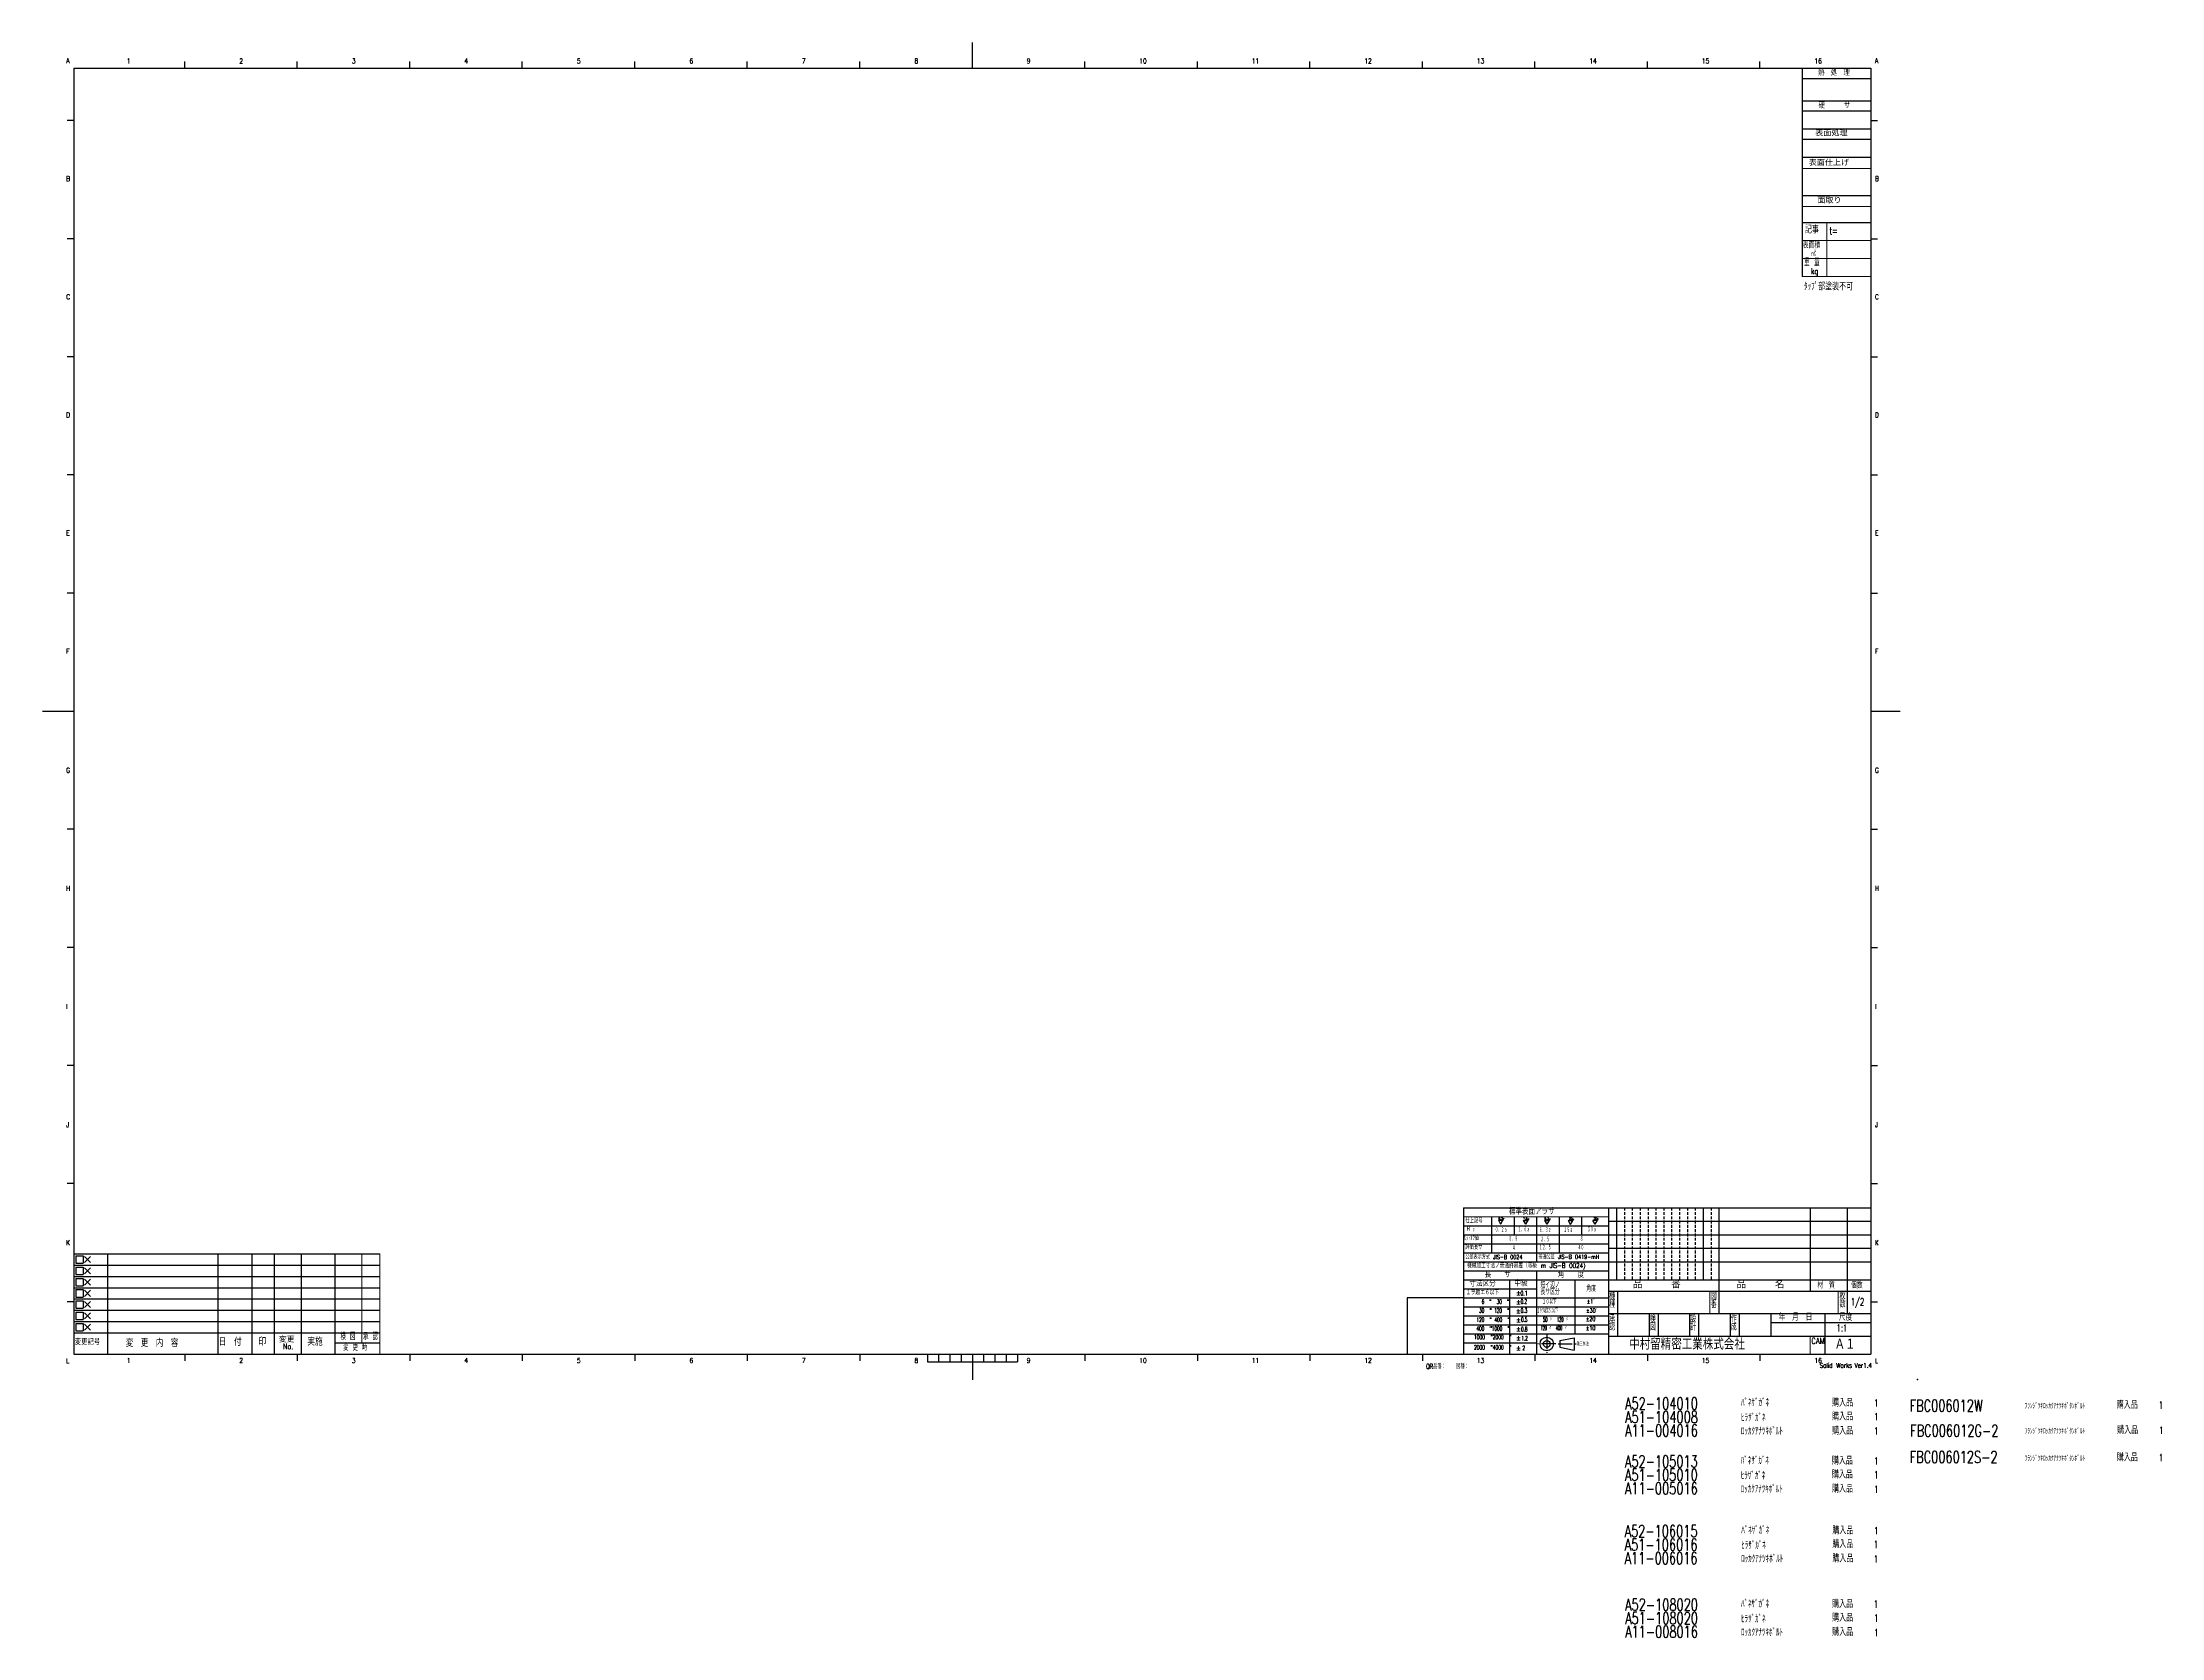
# Model space of a CAD drawing. Header units: millimetres. Extents: x 8 to 949, y -115 to 594.
import ezdxf

# ---------------------------------------------------------------- set-up
doc = ezdxf.new("R2010")
doc.units = ezdxf.units.MM
doc.header["$PDSIZE"] = -1
doc.linetypes.add('CENTER', pattern=[10.16, 6.35, -1.27, 1.27, -1.27])
doc.linetypes.add('HIDDEN', pattern=[1.905, 1.27, -0.635])
doc.layers.add('SLD-0', color=7, linetype='Continuous')
doc.styles.add('SLDTEXTSTYLE0', font='TXT', dxfattribs={"width": 0.847059, "bigfont": 'bigfont'})
doc.styles.add('SLDTEXTSTYLE1', font='TXT', dxfattribs={"width": 0.630331, "bigfont": 'bigfont'})
doc.styles.add('SLDTEXTSTYLE10', font='TXT', dxfattribs={"width": 0.720037, "bigfont": 'bigfont'})
doc.styles.add('SLDTEXTSTYLE11', font='TXT', dxfattribs={"width": 0.849265, "bigfont": 'bigfont'})
doc.styles.add('SLDTEXTSTYLE12', font='TXT', dxfattribs={"width": 1.05042, "bigfont": 'bigfont'})
doc.styles.add('SLDTEXTSTYLE13', font='TXT', dxfattribs={"width": 0.882353, "bigfont": 'bigfont'})
doc.styles.add('SLDTEXTSTYLE14', font='TXT', dxfattribs={"width": 0.463235, "bigfont": 'bigfont'})
doc.styles.add('SLDTEXTSTYLE15', font='TXT', dxfattribs={"width": 0.741755, "bigfont": 'bigfont'})
doc.styles.add('SLDTEXTSTYLE16', font='TXT', dxfattribs={"width": 0.626671, "bigfont": 'bigfont'})
doc.styles.add('SLDTEXTSTYLE17', font='TXT', dxfattribs={"width": 0.36419, "bigfont": 'bigfont'})
doc.styles.add('SLDTEXTSTYLE18', font='TXT', dxfattribs={"width": 0.457806, "bigfont": 'bigfont'})
doc.styles.add('SLDTEXTSTYLE19', font='TXT', dxfattribs={"width": 0.433696, "bigfont": 'bigfont'})
doc.styles.add('SLDTEXTSTYLE2', font='TXT', dxfattribs={"width": 0.7, "bigfont": 'bigfont'})
doc.styles.add('SLDTEXTSTYLE20', font='TXT', dxfattribs={"width": 0.750094, "bigfont": 'bigfont'})
doc.styles.add('SLDTEXTSTYLE21', font='TXT', dxfattribs={"width": 0.561497, "bigfont": 'bigfont'})
doc.styles.add('SLDTEXTSTYLE22', font='TXT', dxfattribs={"width": 0.55408, "bigfont": 'bigfont'})
doc.styles.add('SLDTEXTSTYLE23', font='TXT', dxfattribs={"width": 0.609626, "bigfont": 'bigfont'})
doc.styles.add('SLDTEXTSTYLE24', font='TXT', dxfattribs={"width": 0.619022, "bigfont": 'bigfont'})
doc.styles.add('SLDTEXTSTYLE25', font='TXT', dxfattribs={"width": 0.834225, "bigfont": 'bigfont'})
doc.styles.add('SLDTEXTSTYLE26', font='TXT', dxfattribs={"width": 0.847083, "bigfont": 'bigfont'})
doc.styles.add('SLDTEXTSTYLE27', font='TXT', dxfattribs={"width": 0.60375, "bigfont": 'bigfont'})
doc.styles.add('SLDTEXTSTYLE28', font='TXT', dxfattribs={"width": 0.535507, "bigfont": 'bigfont'})
doc.styles.add('SLDTEXTSTYLE29', font='TXT', dxfattribs={"width": 0.545567, "bigfont": 'bigfont'})
doc.styles.add('SLDTEXTSTYLE3', font='TXT', dxfattribs={"width": 0.475164, "bigfont": 'bigfont'})
doc.styles.add('SLDTEXTSTYLE30', font='TXT', dxfattribs={"width": 0.548071, "bigfont": 'bigfont'})
doc.styles.add('SLDTEXTSTYLE31', font='TXT', dxfattribs={"width": 0.578115, "bigfont": 'bigfont'})
doc.styles.add('SLDTEXTSTYLE32', font='TXT', dxfattribs={"width": 0.57834, "bigfont": 'bigfont'})
doc.styles.add('SLDTEXTSTYLE33', font='TXT', dxfattribs={"width": 0.75, "bigfont": 'bigfont'})
doc.styles.add('SLDTEXTSTYLE34', font='TXT', dxfattribs={"width": 0.760355, "bigfont": 'bigfont'})
doc.styles.add('SLDTEXTSTYLE35', font='TXT', dxfattribs={"width": 0.557533, "bigfont": 'bigfont'})
doc.styles.add('SLDTEXTSTYLE36', font='TXT', dxfattribs={"width": 0.563926, "bigfont": 'bigfont'})
doc.styles.add('SLDTEXTSTYLE37', font='TXT', dxfattribs={"width": 0.712523, "bigfont": 'bigfont'})
doc.styles.add('SLDTEXTSTYLE38', font='TXT', dxfattribs={"width": 0.802139, "bigfont": 'bigfont'})
doc.styles.add('SLDTEXTSTYLE39', font='TXT', dxfattribs={"width": 0.792094, "bigfont": 'bigfont'})
doc.styles.add('SLDTEXTSTYLE4', font='TXT', dxfattribs={"width": 0.681818, "bigfont": 'bigfont'})
doc.styles.add('SLDTEXTSTYLE40', font='TXT', dxfattribs={"width": 0.75242, "bigfont": 'bigfont'})
doc.styles.add('SLDTEXTSTYLE41', font='TXT', dxfattribs={"width": 0.744485, "bigfont": 'bigfont'})
doc.styles.add('SLDTEXTSTYLE42', font='TXT', dxfattribs={"width": 0.988235, "bigfont": 'bigfont'})
doc.styles.add('SLDTEXTSTYLE43', font='TXT', dxfattribs={"width": 0.806723, "bigfont": 'bigfont'})
doc.styles.add('SLDTEXTSTYLE44', font='TXT', dxfattribs={"width": 1.026738, "bigfont": 'bigfont'})
doc.styles.add('SLDTEXTSTYLE45', font='TXT', dxfattribs={"width": 0.570049, "bigfont": 'bigfont'})
doc.styles.add('SLDTEXTSTYLE46', font='TXT', dxfattribs={"width": 0.645455, "bigfont": 'bigfont'})
doc.styles.add('SLDTEXTSTYLE5', font='TXT', dxfattribs={"width": 0.475067, "bigfont": 'bigfont'})
doc.styles.add('SLDTEXTSTYLE6', font='TXT', dxfattribs={"width": 0.543411, "bigfont": 'bigfont'})
doc.styles.add('SLDTEXTSTYLE7', font='TXT', dxfattribs={"width": 0.710547, "bigfont": 'bigfont'})
doc.styles.add('SLDTEXTSTYLE8', font='TXT', dxfattribs={"width": 0.703131, "bigfont": 'bigfont'})
doc.styles.add('SLDTEXTSTYLE9', font='TXT', dxfattribs={"width": 0.750094, "bigfont": 'bigfont'})

# ---------------------------------------------------------------- blocks, each defined once
blk = doc.blocks.new('SW_NOTE_0')
at = {"layer": 'SLD-0', "color": 0, "char_height": 3, "attachment_point": 1, "style": 'SLDTEXTSTYLE1'}
for s, insert in [('枚', (0, 3.87)), ('数', (0, 0.27))]:
    blk.add_mtext(s, dxfattribs=dict(at, insert=insert))
blk = doc.blocks.new('SW_NOTE_1')
at = {"layer": 'SLD-0', "color": 0, "char_height": 3, "attachment_point": 1, "style": 'SLDTEXTSTYLE1'}
for s, insert in [('作', (0, 3.87)), ('成', (0, 0.27))]:
    blk.add_mtext(s, dxfattribs=dict(at, insert=insert))
blk = doc.blocks.new('SW_NOTE_2')
at = {"layer": 'SLD-0', "color": 0, "char_height": 3, "attachment_point": 1, "style": 'SLDTEXTSTYLE1'}
for s, insert in [('設', (0, 3.87)), ('計', (0, 0.27))]:
    blk.add_mtext(s, dxfattribs=dict(at, insert=insert))
blk = doc.blocks.new('SW_NOTE_3')
at = {"layer": 'SLD-0', "color": 0, "char_height": 3, "attachment_point": 1, "style": 'SLDTEXTSTYLE1'}
for s, insert in [('検', (0, 3.87)), ('図', (0, 0.27))]:
    blk.add_mtext(s, dxfattribs=dict(at, insert=insert))
blk = doc.blocks.new('SW_NOTE_4')
at = {"layer": 'SLD-0', "color": 0, "char_height": 3, "attachment_point": 1, "style": 'SLDTEXTSTYLE1'}
for s, insert in [('承', (0, 3.87)), ('認', (0, 0.27))]:
    blk.add_mtext(s, dxfattribs=dict(at, insert=insert))
blk = doc.blocks.new('SW_NOTE_5')
at = {"layer": 'SLD-0', "color": 0, "char_height": 3, "attachment_point": 1, "style": 'SLDTEXTSTYLE1'}
for s, insert in [('機', (0, 3.87)), ('種', (0, 0.27))]:
    blk.add_mtext(s, dxfattribs=dict(at, insert=insert))
blk = doc.blocks.new('SW_NOTE_6')
at = {"layer": 'SLD-0', "color": 0, "char_height": 3, "attachment_point": 1, "style": 'SLDTEXTSTYLE1'}
for s, insert in [('番', (0, 0.27)), ('図', (0, 3.87))]:
    blk.add_mtext(s, dxfattribs=dict(at, insert=insert))
blk = doc.blocks.new('SW_NOTE_7')
at = {"layer": 'SLD-0', "color": 0, "char_height": 2.5, "attachment_point": 1, "style": 'SLDTEXTSTYLE23'}
for s, insert in [('短イ辺ノ', (0, 3.22)), ('長サ区分', (0, 0.22))]:
    blk.add_mtext(s, dxfattribs=dict(at, insert=insert))
blk = doc.blocks.new('ﾌﾞﾛｯｸ1')
at = {"layer": 'SLD-0', "color": 7}
for name, p in [('SW_NOTE_7', (33.91, 37.78)), ('SW_NOTE_5', (64.48, 32.49)), ('SW_NOTE_6', (109.57, 32.4)), ('SW_NOTE_0', (166.8, 32.57)), ('SW_NOTE_4', (64.48, 22.33)), ('SW_NOTE_3', (82.48, 22.33)), ('SW_NOTE_2', (100.48, 22.33)), ('SW_NOTE_1', (118.48, 22.33))]:
    blk.add_blockref(name, p, dxfattribs=at)
at = {"layer": 'SLD-0', "attachment_point": 1}
for s, insert, char_height, style in [('仕上記号', (0.56, 69.32), 2, 'SLDTEXTSTYLE4'), ('0.2', (15.25, 69.84), 1.058, 'SLDTEXTSTYLE2'), ('標準表面アラサ', (19.86, 73.88), 2.8, 'SLDTEXTSTYLE15'), ('1.6', (26.18, 69.91), 1.058, 'SLDTEXTSTYLE2'), ('6.3', (35.66, 69.93), 1.058, 'SLDTEXTSTYLE2'), ('25', (46.61, 69.9), 1.058, 'SLDTEXTSTYLE2'), ('50', (57.63, 69.96), 1.058, 'SLDTEXTSTYLE2'), ('ｶｯﾄｵﾌ値', (-0.1, 61.63), 2, 'SLDTEXTSTYLE4'), ('評価長サ', (0.5, 57.61), 2, 'SLDTEXTSTYLE4'), ('Ｒ', (0.7, 65.69), 2, 'SLDTEXTSTYLE13'), ('ａ', (3.62, 65.42), 2, 'SLDTEXTSTYLE14'), ('０．２ａ', (13.74, 65.34), 2, 'SLDTEXTSTYLE5'), ('０．８', (19.83, 61.3), 2, 'SLDTEXTSTYLE3'), ('４', (21.34, 57.21), 2, 'SLDTEXTSTYLE3'), ('１．６ａ', (23.88, 65.45), 2, 'SLDTEXTSTYLE5'), ('６．３ａ', (33.37, 65.25), 2, 'SLDTEXTSTYLE5'), ('１２．５', (33.36, 57.44), 2, 'SLDTEXTSTYLE3'), ('２．５', (33.92, 61.04), 2, 'SLDTEXTSTYLE3'), ('２５ａ', (44.3, 65.21), 2, 'SLDTEXTSTYLE5'), ('４０', (50.55, 57.39), 2, 'SLDTEXTSTYLE3'), ('８', (51.52, 61.36), 2, 'SLDTEXTSTYLE3'), ('５０ａ', (54.77, 65.46), 2, 'SLDTEXTSTYLE5'), ('K', (182.56, 59.69), 2.2, 'SLDTEXTSTYLE9'), ('公差表示方式 JIS-B 0024', (0.57, 53.18), 1.8521, 'SLDTEXTSTYLE2'), ('機械加工寸法ノ普通許容差（等級 m JIS-B 0024)', (1.29, 49.49), 2.1167, 'SLDTEXTSTYLE2'), ('普通公差 JIS-B 0419-mH', (32.98, 53.24), 1.8521, 'SLDTEXTSTYLE2'), ('１ヲ越エ６以下', (0.82, 37.47), 2, 'SLDTEXTSTYLE33'), ('寸法区分', (2.35, 41.65), 2.5, 'SLDTEXTSTYLE25'), ('長\u3000\u3000サ', (9.1, 45.62), 2.5, 'SLDTEXTSTYLE25'), ('中級', (22.3, 41.78), 2.5, 'SLDTEXTSTYLE26'), ('角\u3000\u3000度', (41.6, 45.62), 2.5, 'SLDTEXTSTYLE25'), ('角度', (54.29, 39.43), 2.5, 'SLDTEXTSTYLE24'), ('品\u3000\u3000\u3000番', (74.96, 41.41), 3, 'SLDTEXTSTYLE12'), ('品\u3000\u3000\u3000名', (121.07, 41.41), 3, 'SLDTEXTSTYLE12'), ('30  " 120  "', (6.62, 29.48), 2, 'SLDTEXTSTYLE29'), ('6  "  30  "', (7.8, 33.39), 2, 'SLDTEXTSTYLE28'), ('+', (23.05, 29.4), 2, 'SLDTEXTSTYLE20'), ('+', (23.17, 37.4), 2, 'SLDTEXTSTYLE20'), ('-', (23.17, 36.47), 2, 'SLDTEXTSTYLE20'), ('+', (23.17, 33.4), 2, 'SLDTEXTSTYLE20'), ('-', (23.17, 32.47), 2, 'SLDTEXTSTYLE20'), ('0.1', (25.04, 37.15), 2, 'SLDTEXTSTYLE27'), ('0.2', (25.11, 33.47), 2, 'SLDTEXTSTYLE6'), ('0.3', (25.18, 29.47), 2, 'SLDTEXTSTYLE6'), ('１０ヲ越エ５０以下', (32.47, 29.37), 2, 'SLDTEXTSTYLE17'), ('１０以下', (34.72, 33.37), 2, 'SLDTEXTSTYLE21'), ('±30′', (54.22, 29.38), 1.852, 'SLDTEXTSTYLE2'), ('±1゜', (54.51, 33.43), 1.852, 'SLDTEXTSTYLE2'), ('400  "1000  "', (5.49, 21.48), 2, 'SLDTEXTSTYLE22'), ('120  " 400  "', (5.49, 25.38), 2, 'SLDTEXTSTYLE30'), ('-', (23.17, 28.47), 2, 'SLDTEXTSTYLE20'), ('+', (23.17, 25.4), 2, 'SLDTEXTSTYLE20'), ('-', (23.17, 24.47), 2, 'SLDTEXTSTYLE20'), ('+', (23.17, 21.4), 2, 'SLDTEXTSTYLE20'), ('-', (23.17, 20.47), 2, 'SLDTEXTSTYLE20'), ('0.5', (25.27, 25.46), 2, 'SLDTEXTSTYLE6'), ('0.8', (25.27, 21.14), 2, 'SLDTEXTSTYLE6'), ('120 〃  400 〃', (34.03, 21.69), 2, 'SLDTEXTSTYLE19'), ('50 〃  120 〃', (35.09, 25.47), 2, 'SLDTEXTSTYLE18'), ('±20′', (54.13, 25.63), 1.852, 'SLDTEXTSTYLE2'), ('±10′', (54.13, 21.58), 1.852, 'SLDTEXTSTYLE2'), ('年\u3000月\u3000日', (139.8, 27.01), 3, 'SLDTEXTSTYLE7'), ('尺度', (166.56, 26.99), 3, 'SLDTEXTSTYLE7'), ('2000  "4000  "', (4.37, 13.09), 2, 'SLDTEXTSTYLE32'), ('1000  "2000  "', (4.37, 17.65), 2, 'SLDTEXTSTYLE31'), ('+', (23.17, 17.4), 2, 'SLDTEXTSTYLE20'), ('-', (23.17, 16.47), 2, 'SLDTEXTSTYLE20'), ('+', (23.17, 12.9), 2, 'SLDTEXTSTYLE20'), ('-', (23.17, 11.97), 2, 'SLDTEXTSTYLE20'), ('1.2', (25.43, 17.13), 2, 'SLDTEXTSTYLE6'), ('2', (25.91, 12.81), 2, 'SLDTEXTSTYLE6'), ('第三角法', (49.92, 14.38), 1.587, 'SLDTEXTSTYLE16'), ('中村留精密工業株式会社', (73.34, 16.05), 5, 'SLDTEXTSTYLE11'), ('Ａ１', (164.6, 16.05), 5, 'SLDTEXTSTYLE0'), ('13', (5.62, 7.34), 2.2, 'SLDTEXTSTYLE10'), ('14', (55.62, 7.34), 2.2, 'SLDTEXTSTYLE10'), ('15', (105.62, 7.34), 2.2, 'SLDTEXTSTYLE10'), ('16', (155.62, 7.34), 2.2, 'SLDTEXTSTYLE10'), ('Solid Works', (157.96, 5.12), 2.1167, 'SLDTEXTSTYLE8'), ('L', (182.56, 7.19), 2.2, 'SLDTEXTSTYLE9')]:
    blk.add_mtext(s, dxfattribs=dict(at, insert=insert, char_height=char_height, style=style))
at = {"layer": 'SLD-0', "color": 7, "char_height": 2.646, "attachment_point": 1, "style": 'SLDTEXTSTYLE2'}
for s, insert in [('材\u3000質', (156.96, 40.95)), ('個数', (171.88, 40.95))]:
    blk.add_mtext(s, dxfattribs=dict(at, insert=insert))
blk = doc.blocks.new('ﾌﾞﾛｯｸ2')
at = {"layer": 'SLD-0', "attachment_point": 1}
for s, insert, char_height, style in [('K', (-0.03, 55.22), 2.2, 'SLDTEXTSTYLE9'), ('変更記号', (3.8, 11.25), 2.5, 'SLDTEXTSTYLE38'), ('変\u3000更\u3000内\u3000容', (26.45, 11.08), 3.2, 'SLDTEXTSTYLE41'), ('日\u3000付', (67.78, 11.54), 3.2, 'SLDTEXTSTYLE40'), ('印', (85.31, 11.62), 3.2, 'SLDTEXTSTYLE39'), ('変更', (94.48, 12.32), 2.5, 'SLDTEXTSTYLE42'), ('実施', (107.11, 11.65), 3.2, 'SLDTEXTSTYLE34'), ('検 図', (121.88, 13.9), 3, 'SLDTEXTSTYLE36'), ('変 更 時', (123.07, 9.16), 3, 'SLDTEXTSTYLE35'), ('承 認', (131.91, 13.9), 3, 'SLDTEXTSTYLE36'), ('L', (-0.03, 2.72), 2.2, 'SLDTEXTSTYLE9'), ('1', (26.92, 2.87), 2.2, 'SLDTEXTSTYLE9'), ('2', (76.92, 2.87), 2.2, 'SLDTEXTSTYLE9'), ('No.', (96.31, 9.27), 2.5, 'SLDTEXTSTYLE37'), ('3', (126.92, 2.87), 2.2, 'SLDTEXTSTYLE9'), ('4', (176.92, 2.87), 2.2, 'SLDTEXTSTYLE9')]:
    blk.add_mtext(s, dxfattribs=dict(at, insert=insert, char_height=char_height, style=style))
blk = doc.blocks.new('ﾌﾞﾛｯｸ3')
at = {"layer": 'SLD-0', "attachment_point": 1}
for s, insert, char_height, style in [('16', (5.26, 96.55), 2.2, 'SLDTEXTSTYLE10'), ('A', (32.2, 96.71), 2.2, 'SLDTEXTSTYLE9'), ('熱\u3000処\u3000理', (6.91, 91.45), 2.5, 'SLDTEXTSTYLE43'), ('硬\u3000\u3000\u3000サ', (7.11, 76.88), 2.5, 'SLDTEXTSTYLE43'), ('表面処理', (5.65, 64.58), 2.5, 'SLDTEXTSTYLE44'), ('表面仕上げ', (2.78, 51.4), 2.5, 'SLDTEXTSTYLE44'), ('B', (32.2, 44.21), 2.2, 'SLDTEXTSTYLE9'), ('面取り', (6.59, 34.64), 2.5, 'SLDTEXTSTYLE44'), ('記事', (1.07, 22.02), 3.175, 'SLDTEXTSTYLE2'), ('t=', (12.02, 21.53), 3.175, 'SLDTEXTSTYLE2'), ('表面積', (0.07, 14.88), 2.646, 'SLDTEXTSTYLE2'), ('㎡', (3.58, 10.85), 2.38, 'SLDTEXTSTYLE2'), ('重 量', (0.63, 7.44), 3.2, 'SLDTEXTSTYLE45'), ('kg', (3.73, 3.27), 2.646, 'SLDTEXTSTYLE2')]:
    blk.add_mtext(s, dxfattribs=dict(at, insert=insert, char_height=char_height, style=style))

msp = doc.modelspace()

# ---------------------------------------------------------------- linework, layer by layer
at = {"color": 7, "linetype": 'Continuous', "lineweight": 0}
for p, q in [((748.75, 39.25), (748.75, 29.25)), ((805.75, 39.25), (805.75, 29.25))]:
    msp.add_line(p, q, dxfattribs=at)
at = {"layer": 'SLD-0', "color": 7, "linetype": 'Continuous'}
for p, q in [((421, 582.75), (421, 594.25)), ((71, 582.75), (71, 585.75)), ((121, 582.75), (121, 585.75)), ((171, 582.75), (171, 585.75)), ((221, 582.75), (221, 585.75)), ((271, 582.75), (271, 585.75)), ((321, 582.75), (321, 585.75)), ((371, 582.75), (371, 585.75)), ((471, 582.75), (471, 585.75)), ((521, 582.75), (521, 585.75)), ((571, 582.75), (571, 585.75)), ((621, 582.75), (621, 585.75)), ((671, 582.75), (671, 585.75)), ((721, 582.75), (721, 585.75)), ((771, 582.75), (771, 585.75)), ((21.75, 582.75), (21.75, 11.25)), ((21.75, 582.75), (820.25, 582.75)), ((789.75, 582.65), (789.75, 490.25)), ((789.75, 578.25), (820.25, 578.25)), ((820.25, 582.75), (820.25, 11.25)), ((789.75, 568.25), (820.25, 568.25)), ((21.75, 559.5), (18.75, 559.5)), ((789.75, 563.75), (820.25, 563.75)), ((789.75, 555.75), (820.25, 555.75)), ((820.25, 559.5), (823.25, 559.5)), ((789.75, 551.25), (820.25, 551.25)), ((789.75, 543.25), (820.25, 543.25)), ((789.75, 526.25), (820.25, 526.25)), ((789.75, 514.25), (820.25, 514.25)), ((21.75, 507), (18.75, 507)), ((820.25, 507), (823.25, 507)), ((21.75, 454.5), (18.75, 454.5)), ((820.25, 454.5), (823.25, 454.5)), ((21.75, 402), (18.75, 402)), ((820.25, 402), (823.25, 402)), ((21.75, 349.5), (18.75, 349.5)), ((820.25, 349.5), (823.25, 349.5)), ((7.75, 297), (21.75, 297)), ((820.25, 297), (833.25, 297)), ((820.25, 283.15), (820.25, 11.35)), ((21.75, 244.5), (18.75, 244.5)), ((820.25, 244.5), (823.25, 244.5)), ((21.75, 192), (18.75, 192)), ((820.25, 192), (823.25, 192)), ((21.75, 139.5), (18.75, 139.5)), ((820.25, 139.5), (823.25, 139.5)), ((21.75, 87), (18.75, 87)), ((820.25, 87), (823.25, 87)), ((639.25, 76.25), (820.15, 76.25)), ((639.25, 76.25), (639.25, 11.25)), ((703.75, 76.25), (703.75, 11.25)), ((707.25, 76.25), (707.25, 44.25)), ((745.75, 76.25), (745.75, 44.25)), ((752.75, 76.25), (752.75, 29.25)), ((793.25, 76.25), (793.25, 39.25)), ((809.75, 76.25), (809.75, 29.25)), ((639.25, 68.25), (703.75, 68.25)), ((651.75, 72.25), (651.75, 56.25)), ((654.75, 70.75), (656.75, 70.75)), ((654.75, 70.75), (655.75, 69.02)), ((657.24, 71.6), (655.75, 69.02)), ((661.75, 72.25), (661.75, 64.25)), ((665.75, 70.65), (666.75, 68.92)), ((665.75, 70.65), (667.75, 70.65)), ((668.24, 71.5), (666.75, 68.92)), ((671.75, 72.25), (671.75, 52.25)), ((675.25, 70.65), (676.25, 68.92)), ((675.25, 70.65), (677.25, 70.65)), ((677.74, 71.5), (676.25, 68.92)), ((681.75, 72.25), (681.75, 56.25)), ((685.71, 70.55), (686.71, 68.82)), ((685.71, 70.55), (687.71, 70.55)), ((688.2, 71.4), (686.71, 68.82)), ((691.75, 72.25), (691.75, 64.25)), ((703.75, 70.25), (820.15, 70.25)), ((639.25, 64.25), (703.75, 64.25)), ((639.25, 60.25), (703.75, 60.25)), ((703.75, 64.25), (820.15, 64.25)), ((703.75, 58.25), (820.15, 58.25)), ((21.75, 55.75), (157.75, 55.75)), ((21.75, 50.75), (157.75, 50.75)), ((22.6, 54.9), (22.6, 51.6)), ((22.6, 54.9), (25.9, 54.9)), ((22.6, 51.6), (25.9, 51.6)), ((22.6, 49.9), (25.9, 49.9)), ((22.6, 49.9), (22.6, 46.6)), ((25.9, 54.9), (25.9, 51.6)), ((25.9, 49.9), (25.9, 46.6)), ((26.4, 54.6), (29.1, 51.9)), ((26.4, 51.9), (29.1, 54.6)), ((26.4, 49.6), (29.1, 46.9)), ((26.4, 46.9), (29.1, 49.6)), ((36.75, 55.75), (36.75, 11.25)), ((85.75, 55.75), (85.75, 11.25)), ((100.75, 55.75), (100.75, 11.25)), ((110.75, 55.75), (110.75, 11.25)), ((122.75, 55.75), (122.75, 11.25)), ((137.75, 55.75), (137.75, 11.25)), ((639.25, 56.25), (703.75, 56.25)), ((639.25, 52.25), (703.75, 52.25)), ((639.25, 48.25), (703.75, 48.25)), ((671.75, 48.25), (671.75, 20.25)), ((703.75, 52.25), (820.15, 52.25)), ((21.75, 45.75), (157.75, 45.75)), ((21.75, 40.75), (157.75, 40.75)), ((22.6, 46.6), (25.9, 46.6)), ((22.6, 44.9), (25.9, 44.9)), ((22.6, 44.9), (22.6, 41.6)), ((22.6, 41.6), (25.9, 41.6)), ((22.6, 39.9), (22.6, 36.6)), ((22.6, 39.9), (25.9, 39.9)), ((25.9, 44.9), (25.9, 41.6)), ((25.9, 39.9), (25.9, 36.6)), ((26.4, 44.6), (29.1, 41.9)), ((26.4, 41.9), (29.1, 44.6)), ((26.4, 39.6), (29.1, 36.9)), ((26.4, 36.9), (29.1, 39.6)), ((639.25, 44.25), (703.75, 44.25)), ((639.25, 40.25), (671.75, 40.25)), ((659.75, 44.25), (659.75, 11.25)), ((688.75, 44.25), (688.75, 20.25)), ((703.75, 44.25), (820.15, 44.25)), ((703.75, 39.25), (820.15, 39.25)), ((707.75, 39.25), (707.75, 19.25)), ((21.75, 34.5), (18.75, 34.5)), ((21.75, 35.75), (157.75, 35.75)), ((21.75, 30.75), (157.75, 30.75)), ((22.6, 36.6), (25.9, 36.6)), ((22.6, 34.9), (22.6, 31.6)), ((22.6, 34.9), (25.9, 34.9)), ((22.6, 31.6), (25.9, 31.6)), ((22.6, 29.9), (22.6, 26.6)), ((22.6, 29.9), (25.9, 29.9)), ((25.9, 34.9), (25.9, 31.6)), ((25.9, 29.9), (25.9, 26.6)), ((26.4, 34.6), (29.1, 31.9)), ((26.4, 31.9), (29.1, 34.6)), ((26.4, 29.6), (29.1, 26.9)), ((26.4, 26.9), (29.1, 29.6)), ((639.25, 36.25), (703.75, 36.25)), ((639.25, 32.25), (703.75, 32.25)), ((703.75, 29.25), (820.15, 29.25)), ((721.75, 29.25), (721.75, 19.25)), ((725.75, 29.25), (725.75, 19.25)), ((739.75, 29.25), (739.75, 19.25)), ((743.75, 29.25), (743.75, 19.25)), ((757.75, 29.25), (757.75, 19.25)), ((761.75, 29.25), (761.75, 19.25)), ((775.75, 29.25), (775.75, 19.25)), ((799.75, 29.25), (799.75, 19.25)), ((820.25, 34.5), (823.25, 34.5)), ((21.75, 25.75), (157.75, 25.75)), ((21.75, 20.75), (157.75, 20.75)), ((22.6, 26.6), (25.9, 26.6)), ((22.6, 24.9), (22.6, 21.6)), ((22.6, 24.9), (25.9, 24.9)), ((22.6, 21.6), (25.9, 21.6)), ((25.9, 24.9), (25.9, 21.6)), ((26.4, 24.6), (29.1, 21.9)), ((26.4, 21.9), (29.1, 24.6)), ((639.25, 28.25), (703.75, 28.25)), ((639.25, 24.25), (703.75, 24.25)), ((639.25, 20.25), (671.75, 20.25)), ((671.75, 20.25), (671.75, 11.25)), ((671.75, 20.25), (703.75, 20.25)), ((703.75, 19.25), (820.15, 19.25)), ((775.75, 25.25), (820.25, 25.25)), ((799.75, 19.25), (799.75, 11.25)), ((21.75, 11.25), (820.25, 11.25)), ((71, 11.25), (71, 8.25)), ((121, 11.25), (121, 8.25)), ((137.75, 16.25), (157.75, 16.25)), ((171, 11.25), (171, 8.25)), ((221, 11.25), (221, 8.25)), ((271, 11.25), (271, 8.25)), ((321, 11.25), (321, 8.25)), ((371, 11.25), (371, 8.25)), ((401, 11.25), (401, 7.75)), ((406, 11.25), (406, 7.75)), ((411, 11.25), (411, 7.75)), ((416, 11.25), (416, 7.75)), ((421, 11.25), (421, -0.25)), ((426, 11.25), (426, 7.75)), ((431, 11.25), (431, 7.75)), ((434.25, 11.25), (820.25, 11.25)), ((436, 11.25), (436, 7.75)), ((441, 11.25), (441, 7.75)), ((471, 11.25), (471, 8.25)), ((521, 11.25), (521, 8.25)), ((571, 11.25), (571, 8.25)), ((621, 11.25), (621, 8.25)), ((639.25, 16.25), (671.75, 16.25)), ((671, 11.25), (671, 8.25)), ((682, 17.25), (688.5, 18.5)), ((682, 17.25), (682, 14.25)), ((682, 14.25), (688.5, 13)), ((688.5, 18.5), (688.5, 13)), ((721, 11.25), (721, 8.25)), ((771, 11.25), (771, 8.25)), ((401, 7.75), (441, 7.75))]:
    msp.add_line(p, q, dxfattribs=at)
at = {"layer": 'SLD-0', "lineweight": 0}
for p, q in [((789.75, 538.25), (820.25, 538.25)), ((789.75, 521.25), (820.25, 521.25)), ((800.75, 514.25), (800.75, 490.25)), ((789.75, 506.25), (820.25, 506.25)), ((789.75, 498.25), (820.25, 498.25)), ((789.75, 490.25), (820.25, 490.25)), ((639.25, 72.25), (703.75, 72.25)), ((149.75, 55.75), (149.75, 16.25)), ((157.75, 55.75), (157.75, 11.25))]:
    msp.add_line(p, q, dxfattribs=at)
at = {"layer": 'SLD-0', "color": 7, "linetype": 'HIDDEN'}
for p, q in [((710.75, 76.25), (710.75, 44.25)), ((714.25, 76.25), (714.25, 44.25)), ((717.75, 76.25), (717.75, 44.25)), ((721.25, 76.25), (721.25, 44.25)), ((724.75, 76.25), (724.75, 44.25)), ((728.25, 76.25), (728.25, 44.25)), ((731.75, 76.25), (731.75, 44.25)), ((735.25, 76.25), (735.25, 44.25)), ((738.75, 76.25), (738.75, 44.25)), ((742.25, 76.25), (742.25, 44.25)), ((749.25, 76.25), (749.25, 44.25))]:
    msp.add_line(p, q, dxfattribs=at)
at = {"layer": 'SLD-0'}
for p, q in [((697.71, 68.92), (696.71, 70.65)), ((698.71, 70.65), (696.71, 70.65)), ((697.71, 68.92), (699.2, 71.5)), ((639.25, 36.25), (614.25, 36.25)), ((614.25, 36.25), (614.25, 11.25))]:
    msp.add_line(p, q, dxfattribs=at)
at = {"layer": 'SLD-0', "color": 7, "linetype": 'CENTER'}
for p, q in [((676.25, 19.75), (676.25, 11.75)), ((680.25, 15.75), (672.25, 15.75)), ((681.25, 15.75), (689.25, 15.75))]:
    msp.add_line(p, q, dxfattribs=at)
at = {"layer": 'SLD-0', "color": 7, "lineweight": 0}
msp.add_line((793.25, 19.25), (793.25, 11.25), dxfattribs=at)
at = {"layer": 'SLD-0', "color": 7, "linetype": 'Continuous'}
for radius in [3, 1.5]:
    msp.add_circle((676.25, 15.75), radius, dxfattribs=at)
msp.add_arc((224.85, 11.35), 0.1, 179.99999, 270, dxfattribs=at)
at = {"layer": 'SLD-0'}
msp.add_point((841, 0), dxfattribs=at)

# ---------------------------------------------------------------- block references
at = {"color": 7, "linetype": 'Continuous'}
for name, p in [('ﾌﾞﾛｯｸ3', (789.9, 490.55)), ('ﾌﾞﾛｯｸ1', (639.54, 2.14)), ('ﾌﾞﾛｯｸ2', (18.36, 6.61))]:
    msp.add_blockref(name, p, dxfattribs=at)

# ---------------------------------------------------------------- texts
at = {"layer": 'SLD-0', "attachment_point": 1}
for s, insert, char_height, style in [('A', (18.33, 587.26), 2.2, 'SLDTEXTSTYLE9'), ('1', (45.27, 587.11), 2.2, 'SLDTEXTSTYLE9'), ('2', (95.27, 587.11), 2.2, 'SLDTEXTSTYLE9'), ('3', (145.27, 587.11), 2.2, 'SLDTEXTSTYLE9'), ('4', (195.27, 587.11), 2.2, 'SLDTEXTSTYLE9'), ('5', (245.27, 587.11), 2.2, 'SLDTEXTSTYLE9'), ('6', (295.27, 587.11), 2.2, 'SLDTEXTSTYLE9'), ('7', (345.27, 587.11), 2.2, 'SLDTEXTSTYLE9'), ('8', (395.27, 587.11), 2.2, 'SLDTEXTSTYLE9'), ('9', (445.16, 587.11), 2.2, 'SLDTEXTSTYLE9'), ('10', (495.16, 587.11), 2.2, 'SLDTEXTSTYLE10'), ('11', (545.16, 587.11), 2.2, 'SLDTEXTSTYLE10'), ('12', (595.16, 587.11), 2.2, 'SLDTEXTSTYLE10'), ('13', (645.16, 587.11), 2.2, 'SLDTEXTSTYLE10'), ('14', (695.16, 587.11), 2.2, 'SLDTEXTSTYLE10'), ('15', (745.16, 587.11), 2.2, 'SLDTEXTSTYLE10'), ('B', (18.33, 534.76), 2.2, 'SLDTEXTSTYLE9'), ('C', (18.33, 482.26), 2.2, 'SLDTEXTSTYLE9'), ('ﾀｯﾌﾟ部塗装不可', (790.6, 487.24), 3.175, 'SLDTEXTSTYLE2'), ('C', (822.1, 482.26), 2.2, 'SLDTEXTSTYLE9'), ('D', (18.33, 429.76), 2.2, 'SLDTEXTSTYLE9'), ('D', (822.1, 429.76), 2.2, 'SLDTEXTSTYLE9'), ('E', (18.33, 377.26), 2.2, 'SLDTEXTSTYLE9'), ('E', (822.1, 377.26), 2.2, 'SLDTEXTSTYLE9'), ('F', (18.33, 324.76), 2.2, 'SLDTEXTSTYLE9'), ('F', (822.1, 324.76), 2.2, 'SLDTEXTSTYLE9'), ('G', (18.33, 271.83), 2.2, 'SLDTEXTSTYLE9'), ('G', (822.1, 271.83), 2.2, 'SLDTEXTSTYLE9'), ('H', (18.33, 219.33), 2.2, 'SLDTEXTSTYLE9'), ('H', (822.1, 219.33), 2.2, 'SLDTEXTSTYLE9'), ('I', (18.33, 166.83), 2.2, 'SLDTEXTSTYLE9'), ('I', (822.1, 166.83), 2.2, 'SLDTEXTSTYLE9'), ('J', (18.33, 114.33), 2.2, 'SLDTEXTSTYLE9'), ('J', (822.1, 114.33), 2.2, 'SLDTEXTSTYLE9'), ('1/2', (811.41, 36.04), 3.175, 'SLDTEXTSTYLE2'), ('1:1', (805.01, 24.43), 3.175, 'SLDTEXTSTYLE2'), ('5', (245.27, 9.49), 2.2, 'SLDTEXTSTYLE9'), ('6', (295.27, 9.49), 2.2, 'SLDTEXTSTYLE9'), ('7', (345.27, 9.49), 2.2, 'SLDTEXTSTYLE9'), ('8', (395.27, 9.49), 2.2, 'SLDTEXTSTYLE9'), ('9', (445.16, 9.49), 2.2, 'SLDTEXTSTYLE9'), ('10', (495.16, 9.49), 2.2, 'SLDTEXTSTYLE10'), ('11', (545.16, 9.49), 2.2, 'SLDTEXTSTYLE10'), ('12', (595.16, 9.49), 2.2, 'SLDTEXTSTYLE10'), ('QR品番：   図種：', (622.65, 6.83), 2.1167, 'SLDTEXTSTYLE46'), ('Ver1.4', (813.03, 7.27), 2.117, 'SLDTEXTSTYLE8'), ('A52-104010', (711.03, -8.06), 5.292, 'SLDTEXTSTYLE2'), ('FBC006012W', (837.52, -9.03), 5.292, 'SLDTEXTSTYLE2'), ('A51-104008', (711.04, -14.09), 5.292, 'SLDTEXTSTYLE2'), ('A11-004016', (711.04, -20.06), 5.292, 'SLDTEXTSTYLE2'), ('FBC006012G-2', (837.74, -20.15), 5.2917, 'SLDTEXTSTYLE2'), ('A52-105013', (710.95, -33.82), 5.292, 'SLDTEXTSTYLE2'), ('FBC006012S-2', (837.54, -31.87), 5.2917, 'SLDTEXTSTYLE2'), ('A51-105010', (710.96, -39.84), 5.292, 'SLDTEXTSTYLE2'), ('A11-005016', (710.96, -45.81), 5.292, 'SLDTEXTSTYLE2'), ('A52-106015', (710.84, -64.79), 5.292, 'SLDTEXTSTYLE2'), ('A51-106016', (710.84, -70.81), 5.292, 'SLDTEXTSTYLE2'), ('A11-006016', (710.84, -76.78), 5.292, 'SLDTEXTSTYLE2'), ('A52-108020', (711.06, -97.51), 5.292, 'SLDTEXTSTYLE2'), ('A51-108020', (711.07, -103.53), 5.292, 'SLDTEXTSTYLE2'), ('A11-008016', (711.07, -109.5), 5.292, 'SLDTEXTSTYLE2')]:
    msp.add_mtext(s, dxfattribs=dict(at, insert=insert, char_height=char_height, style=style))
at = {"layer": 'SLD-0', "color": 7, "attachment_point": 1, "style": 'SLDTEXTSTYLE2'}
for s, insert, char_height in [('CAM', (793.87, 18.39), 2.646), ('ﾊﾞﾈｻﾞｶﾞﾈ', (762.57, -8.9), 3.175), ('購入品', (803.03, -8.9), 3.175), ('1', (821.73, -8.9), 3.17), ('ﾋﾗｻﾞｶﾞﾈ', (762.57, -15.6), 3.175), ('購入品', (803.03, -15), 3.175), ('1', (821.73, -15), 3.17), ('ﾌﾗﾝｼﾞﾂｷﾛｯｶｸｱﾅﾂｷﾎﾞﾀﾝﾎﾞﾙﾄ', (888.62, -10.74), 2.3813), ('購入品', (929.52, -9.87), 3.175), ('1', (948.22, -9.87), 3.17), ('ﾛｯｶｸｱﾅﾂｷﾎﾞﾙﾄ', (762.54, -21.58), 3.175), ('購入品', (803.06, -21.36), 3.175), ('1', (821.73, -21.36), 3.17), ('ﾌﾗﾝｼﾞﾂｷﾛｯｶｸｱﾅﾂｷﾎﾞﾀﾝﾎﾞﾙﾄ', (888.62, -21.94), 2.3813), ('購入品', (929.73, -21.07), 3.175), ('1', (948.42, -21.07), 3.17), ('ﾊﾞﾈｻﾞｶﾞﾈ', (762.48, -34.66), 3.175), ('購入品', (802.94, -34.66), 3.175), ('1', (821.78, -34.66), 3.17), ('ﾌﾗﾝｼﾞﾂｷﾛｯｶｸｱﾅﾂｷﾎﾞﾀﾝﾎﾞﾙﾄ', (888.62, -34.05), 2.3813), ('購入品', (929.56, -33.17), 3.175), ('1', (948.23, -33.17), 3.17), ('ﾛｯｶｸｱﾅﾂｷﾎﾞﾙﾄ', (762.46, -47.33), 3.175), ('ﾋﾗｻﾞｶﾞﾈ', (762.48, -41.36), 3.175), ('購入品', (802.94, -40.76), 3.175), ('購入品', (802.97, -47.11), 3.175), ('1', (821.71, -40.86), 3.17), ('1', (821.72, -47.27), 3.17), ('ﾊﾞﾈｻﾞｶﾞﾈ', (762.67, -65.63), 3.175), ('購入品', (803.14, -65.63), 3.175), ('1', (821.68, -65.63), 3.17), ('ﾋﾗｻﾞｶﾞﾈ', (762.67, -72.33), 3.175), ('購入品', (803.14, -71.73), 3.175), ('1', (821.56, -71.83), 3.17), ('ﾛｯｶｸｱﾅﾂｷﾎﾞﾙﾄ', (762.65, -78.3), 3.175), ('購入品', (803.17, -78.09), 3.175), ('1', (821.58, -78.24), 3.17), ('ﾊﾞﾈｻﾞｶﾞﾈ', (762.58, -98.35), 3.175), ('購入品', (803.05, -98.35), 3.175), ('1', (821.58, -98.35), 3.17), ('ﾛｯｶｸｱﾅﾂｷﾎﾞﾙﾄ', (762.56, -111.02), 3.175), ('ﾋﾗｻﾞｶﾞﾈ', (762.58, -105.04), 3.175), ('購入品', (803.05, -104.45), 3.175), ('購入品', (803.08, -110.8), 3.175), ('1', (821.79, -104.55), 3.17), ('1', (821.8, -110.95), 3.17)]:
    msp.add_mtext(s, dxfattribs=dict(at, insert=insert, char_height=char_height))

doc.saveas('drawing.dxf')
